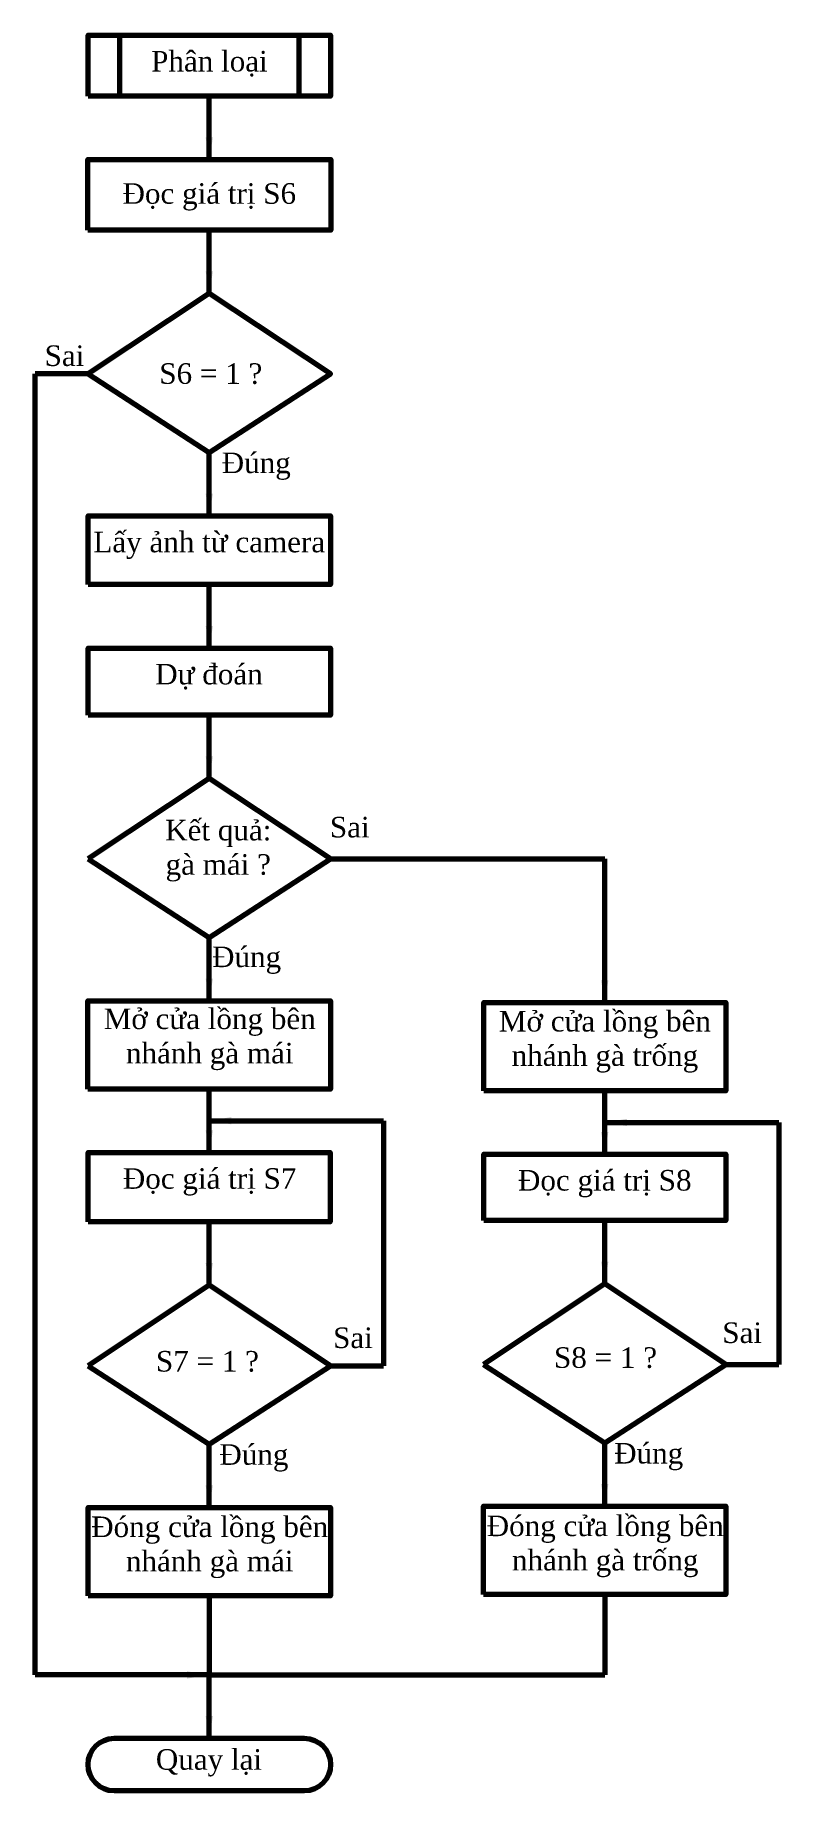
# Model space of a CAD drawing. Header units: millimetres. Extents: x -306 to 5587, y -2981 to 843.
# Drawn here: x -306 to -71, y 119 to 673 of the extents above; entities that cross this region are included whole.
import ezdxf

# ---------------------------------------------------------------- set-up
doc = ezdxf.new("R2010")
doc.units = ezdxf.units.MM
doc.header["$LTSCALE"] = 0.25
doc.layers.get('0').update_dxf_attribs({"lineweight": 70})
doc.styles.get("Standard").update_dxf_attribs({"font": 'times.ttf', "width": 1.0001})
doc.styles.add('TCVN', font='')
doc.styles.get('TCVN').set_extended_font_data('TCVN 7284')
doc.dimstyles.new('TCVN', dxfattribs={"dimtxt": 3.5, "dimasz": 3.5, "dimexe": 2, "dimexo": 0, "dimtad": 1, "dimtxsty": 'TCVN', "dimcen": 3.5, "dimclrd": 256, "dimclre": 256, "dimclrt": 256, "dimadec": 0, "dimazin": 0, "dimtfac": 1, "dimtmove": 0, "dimatfit": 3, "dimfxl": 1, "dimtfillclr": 256, "dimlwd": -1, "dimlwe": -1, "dimarcsym": 0})

msp = doc.modelspace()

# ---------------------------------------------------------------- texts
at = {"color": 2, "ltscale": 1.5, "char_height": 6.5, "attachment_point": 1}
for s, width, insert in [('\\pxqc;Phân loại', 76.4376, (-289.01, 667.99)), ('\\pxqc;Đọc giá trị S6', 76.7333, (-289.2, 626.24)), ('\\pxqc;Sai', 14.3801, (-303.75, 575.03)), ('\\pxqc;S6 = 1 ?', 64.6849, (-282.69, 569.39)), ('\\pxqc;Đúng', 29.6448, (-250.83, 541.21)), ('\\pxqc;Lấy ảnh từ camera', 76.6744, (-289.18, 516.21)), ('\\pxqc;Dự đoán', 76.5585, (-289.21, 474.49)), ('\\pxqc;Kết quả: gà mái ?', 39.2573, (-267.63, 425.25)), ('\\pxqc;Sai', 16.8077, (-214.89, 426.19)), ('\\pxqc;Đúng', 73.8553, (-275.98, 385.24)), ('\\pxqc;Mở cửa lồng bên nhánh gà mái', 76.6229, (-289, 365.68)), ('\\pxqc;Mở cửa lồng bên nhánh gà trống', 76.69, (-164.25, 364.91)), ('\\pxqc;Đọc giá trị S7', 76.612, (-289.04, 315.26)), ('\\pxqc;Đọc giá trị S8', 76.7138, (-164.32, 314.7)), ('\\pxqc;Sai', 18.5299, (-91.84, 266.58)), ('\\pxqc;Sai', 16.8077, (-213.87, 264.98)), ('\\pxqc;S7 = 1 ?', 61.3611, (-282.1, 257.56)), ('\\pxqc;S8 = 1 ?', 60.7385, (-156.09, 258.73)), ('\\pxqc;Đúng', 28.1717, (-250.83, 228.12)), ('\\pxqc;Đúng', 27.7517, (-125.97, 228.53)), ('\\pxqc;Đóng cửa lồng bên nhánh gà mái', 76.7166, (-289.07, 205.31)), ('\\pxqc;Đóng cửa lồng bên nhánh gà trống', 76.3477, (-163.99, 205.6)), ('\\pxqc;Quay lại', 73.2093, (-287.55, 131.85))]:
    msp.add_mtext_dynamic_manual_height_columns(s, width=width, gutter_width=25, heights=[0], dxfattribs=dict(at, insert=insert))

# ---------------------------------------------------------------- linework, layer by layer
for p, q in [((-289.1, 566), (-305.83, 566)), ((-212.57, 412.89), (-125.97, 412.89)), ((-212.57, 252.91), (-195.83, 252.91)), ((-87.71, 253.31), (-70.97, 253.31)), ((-250.83, 180.28), (-250.83, 155.28)), ((-125.97, 180.69), (-125.97, 155.28)), ((-250.83, 155.28), (-125.97, 155.28))]:
    msp.add_line(p, q)
for points in [[(-289.09, 653.67), (-289.09, 672.99), (-212.58, 672.99), (-212.58, 653.67)], [(-279.09, 672.99), (-222.58, 672.99), (-222.58, 653.67), (-279.09, 653.67)], [(-289.2, 611.44), (-289.2, 633.67), (-212.46, 633.67), (-212.46, 611.44)], [(-289.1, 566), (-250.83, 541.21), (-212.57, 566), (-250.83, 591.44)], [(-289.12, 499.49), (-289.12, 521.21), (-212.54, 521.21), (-212.54, 499.49)], [(-289.11, 458.33), (-289.11, 479.49), (-212.55, 479.49), (-212.55, 458.33)], [(-289.1, 412.89), (-250.83, 388.1), (-212.57, 412.89), (-250.83, 438.33)], [(-289.15, 340.26), (-289.15, 368.1), (-212.51, 368.1), (-212.51, 340.26)], [(-164.18, 339.7), (-164.18, 367.54), (-87.76, 367.54), (-87.76, 339.7)], [(-289.03, 298.35), (-289.03, 320.26), (-212.64, 320.26), (-212.64, 298.35)], [(-164.19, 298.76), (-164.19, 319.7), (-87.76, 319.7), (-87.76, 298.76)], [(-289.1, 252.91), (-250.83, 228.12), (-212.57, 252.91), (-250.83, 278.35)], [(-164.24, 253.31), (-125.97, 228.53), (-87.71, 253.31), (-125.97, 278.76)], [(-289.08, 180.28), (-289.08, 208.12), (-212.59, 208.12), (-212.59, 180.28)], [(-164.23, 180.69), (-164.23, 208.53), (-87.71, 208.53), (-87.71, 180.69)]]:
    msp.add_lwpolyline(points, close=True)
msp.add_lwpolyline([(-280.83, 118.68, -1), (-280.83, 135.28), (-220.83, 135.28, -1), (-220.83, 118.68)], format="xyb", close=True)

msp.set_redraw_order([(e.dxf.handle, doc.entitydb.next_handle()) for e in msp.query("TEXT MTEXT ATTDEF DIMENSION ARC_DIMENSION")])  # texts and dimensions are drawn at this point

# ---------------------------------------------------------------- leaders
for points, override in [([(-250.83, 633.67), (-250.83, 653.67)], {"dimasz": 7, "dimgap": 0.09, "dimtad": 0}), ([(-250.83, 591.44), (-250.83, 611.44)], {"dimscale": 1, "dimasz": 7, "dimgap": 0.09, "dimtad": 0}), ([(-250.83, 155.28), (-305.83, 155.28), (-305.83, 566)], {"dimasz": 7, "dimgap": 0.09, "dimtad": 0}), ([(-250.83, 521.21), (-250.83, 541.21)], {"dimasz": 7, "dimgap": 0.09, "dimtad": 0}), ([(-250.83, 479.49), (-250.83, 499.49)], {"dimasz": 7, "dimgap": 0.09, "dimtad": 0}), ([(-250.83, 438.33), (-250.83, 458.33)], {"dimasz": 7, "dimgap": 0.09, "dimtad": 0}), ([(-125.97, 367.54), (-125.97, 412.89)], {"dimasz": 7, "dimgap": 0.09, "dimtad": 0}), ([(-250.83, 368.1), (-250.83, 388.1)], {"dimasz": 7, "dimgap": 0.09, "dimtad": 0}), ([(-250.83, 320.26), (-250.83, 340.26)], {"dimasz": 7, "dimgap": 0.09, "dimtad": 0}), ([(-125.97, 319.7), (-125.97, 339.7)], {"dimasz": 7, "dimgap": 0.09, "dimtad": 0}), ([(-250.83, 330.26), (-195.83, 330.26), (-195.83, 252.91)], {"dimasz": 7, "dimgap": 0.09, "dimtad": 0}), ([(-125.97, 329.7), (-70.97, 329.7), (-70.97, 253.31)], {"dimasz": 7, "dimgap": 0.09, "dimtad": 0}), ([(-250.83, 278.35), (-250.83, 298.35)], {"dimasz": 7, "dimgap": 0.09, "dimtad": 0}), ([(-125.97, 278.76), (-125.97, 298.76)], {"dimasz": 7, "dimgap": 0.09, "dimtad": 0}), ([(-250.83, 208.12), (-250.83, 228.12)], {"dimasz": 7, "dimgap": 0.09, "dimtad": 0}), ([(-125.97, 208.53), (-125.97, 228.53)], {"dimasz": 7, "dimgap": 0.09, "dimtad": 0}), ([(-250.83, 135.28), (-250.83, 155.28)], {"dimasz": 7, "dimgap": 0.09, "dimtad": 0})]:
    msp.add_leader(points, dimstyle='TCVN', override=override)

doc.saveas('drawing.dxf')
